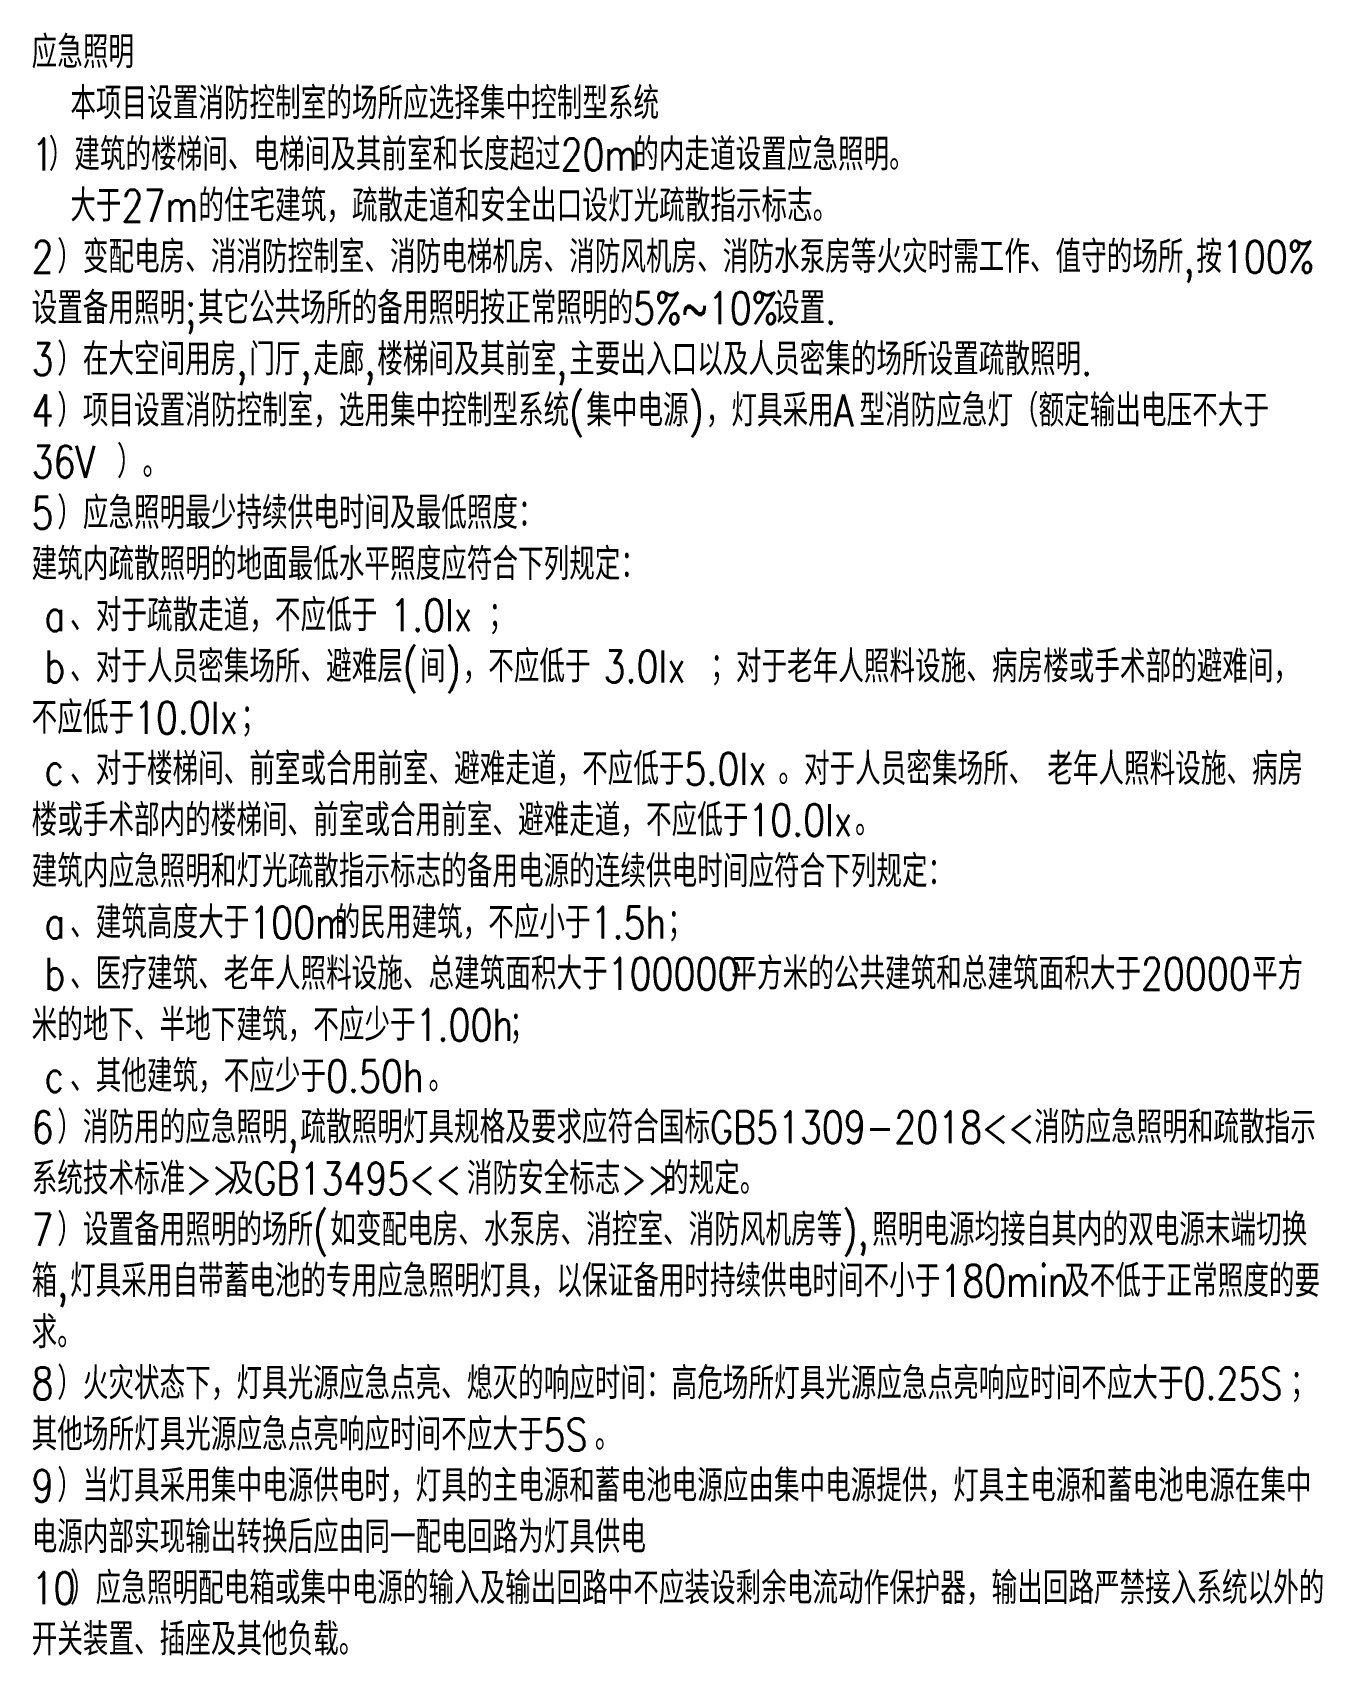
# Model space of a CAD drawing. Extents: x -9422388 to 15610651, y -1992469 to 953794.
# Drawn here: x 1326500 to 1346659, y -563931 to -538572 of the extents above; entities that cross this region are included whole.
import ezdxf

# ---------------------------------------------------------------- set-up
doc = ezdxf.new("R2010")
doc.units = 0
doc.header["$LTSCALE"] = 1000
doc.layers.add('DIM-动力', color=3, linetype='Continuous')
doc.styles.add('说明', font='txt.shx', dxfattribs={"width": 0.8, "height": 3.5, "bigfont": 'hztxt.shx'})

msp = doc.modelspace()

# ---------------------------------------------------------------- texts
at = {"layer": 'DIM-动力', "style": '说明', "width": 0.8}
for s, p in [('应急照明', (1326487.36222, -539128.47847)), ('本项目设置消防控制室的场所应选择集中控制型系统', (1327092.08663, -539928.47847)), ('1', (1326487.36222, -540728.47847)), ('）建筑的楼梯间、电梯间及其前室和长度超过', (1326754.02889, -540728.47847)), ('20m', (1334754.02889, -540728.47847)), ('的内走道设置应急照明。', (1335887.36222, -540728.47847)), ('大于', (1327092.08663, -541528.47847)), ('27m', (1327892.08663, -541528.47847)), ('的住宅建筑，疏散走道和安全出口设灯光疏散指示标志。', (1329092.08663, -541528.47847)), ('2', (1326487.36222, -542328.47847)), ('）变配电房、消消防控制室、消防电梯机房、消防风机房、消防水泵房等火灾时需工作、值守的场所', (1326887.36222, -542328.47847)), ('按', (1344687.36222, -542328.47847)), ('100%', (1345087.36222, -542328.47847)), (',', (1344487.36222, -542328.47847)), ('设置备用照明', (1326487.36222, -543128.47847)), ('其它公共场所的备用照明按正常照明的', (1329087.36222, -543128.47847)), ('5%~10%', (1335887.36222, -543128.47847)), ('设置', (1338087.36222, -543128.47847)), (';', (1328887.36222, -543128.47847)), ('.', (1338887.36222, -543128.47847)), ('3', (1326487.36222, -543928.47847)), ('）在大空间用房', (1326887.36222, -543928.47847)), ('门厅', (1329887.36222, -543928.47847)), ('走廊', (1330887.36222, -543928.47847)), ('楼梯间及其前室', (1331887.36222, -543928.47847)), ('主要出入口以及人员密集的场所设置疏散照明', (1334887.36222, -543928.47847)), (',', (1329687.36222, -543928.47847)), (',', (1330687.36222, -543928.47847)), (',', (1331687.36222, -543928.47847)), (',', (1334687.36222, -543928.47847)), ('.', (1342887.36222, -543928.47847)), ('）项目设置消防控制室，选用集中控制型系统', (1326887.36222, -544728.47847)), ('(', (1334887.36222, -544728.47847)), ('集中电源', (1335154.02889, -544728.47847)), (')', (1336754.02889, -544728.47847)), ('，灯具采用', (1337020.69555, -544728.47847)), ('型消防应急灯（额定输出电压不大于', (1339420.69555, -544728.47847)), ('4', (1326487.36222, -544728.47847)), ('A', (1339020.69555, -544728.47847)), ('）。', (1327820.69555, -545528.47847)), ('36V', (1326487.36222, -545528.47847)), ('5', (1326487.36222, -546328.47847)), ('）应急照明最少持续供电时间及最低照度：', (1326887.36222, -546328.47847)), ('建筑内疏散照明的地面最低水平照度应符合下列规定：', (1326487.36222, -547128.47847)), ('、对于疏散走道，不应低于', (1327088.93702, -547928.47847)), ('1.0lx', (1332090.51183, -547928.47847)), ('；', (1333625.41996, -547928.47847)), ('a', (1326688.93702, -547928.47847)), ('b', (1326688.93702, -548728.47847)), ('、对于人员密集场所、避难层', (1327088.93702, -548728.47847)), ('(', (1332288.93702, -548728.47847)), ('间', (1332555.60369, -548728.47847)), (')', (1332955.60369, -548728.47847)), ('，不应低于', (1333222.27036, -548728.47847)), ('3.0lx', (1335423.84516, -548728.47847)), ('；对于老年人照料设施、病房楼或手术部的避难间，', (1337092.08663, -548728.47847)), ('不应低于', (1326487.36222, -549528.47847)), ('10.0lx', (1328087.36222, -549528.47847)), ('；', (1329754.02889, -549528.47847)), ('、对于楼梯间、前室或合用前室、避难走道，不应低于', (1327088.93702, -550328.47847)), ('。对于人员密集场所、', (1338155.60369, -550328.47847)), ('老年人照料设施、病房', (1342357.17849, -550328.47847)), ('c', (1326688.93702, -550328.47847)), ('5.0lx', (1336688.93702, -550328.47847)), ('楼或手术部内的楼梯间、前室或合用前室、避难走道，不应低于', (1326487.36222, -551128.47847)), ('10.0lx', (1337687.36222, -551128.47847)), ('。', (1339354.02889, -551128.47847)), ('建筑内应急照明和灯光疏散指示标志的备用电源的连续供电时间应符合下列规定：', (1326487.36222, -551928.47847)), ('、建筑高度大于', (1327088.93702, -552728.47847)), ('100m', (1329888.93702, -552728.47847)), ('的民用建筑，不应小于', (1331222.27036, -552728.47847)), ('1.5h', (1335222.27036, -552728.47847)), ('；', (1336422.27036, -552728.47847)), ('a', (1326688.93702, -552728.47847)), ('b', (1326688.93702, -553528.47847)), ('、医疗建筑、老年人照料设施、总建筑面积大于', (1327088.93702, -553528.47847)), ('100000', (1335488.93702, -553528.47847)), ('平方米的公共建筑和总建筑面积大于', (1337422.27036, -553528.47847)), ('20000', (1343822.27036, -553528.47847)), ('平方', (1345555.60369, -553528.47847)), ('米的地下、半地下建筑，不应少于', (1326487.36222, -554328.47847)), ('1.00h', (1332487.36222, -554328.47847)), ('；', (1333954.02889, -554328.47847)), ('、其他建筑，不应少于', (1327088.93702, -555128.47847)), ('c', (1326688.93702, -555128.47847)), ('0.50h', (1331088.93702, -555128.47847)), ('。', (1332688.93702, -555128.47847)), ('）消防用的应急照明', (1326887.36222, -555928.47847)), ('疏散照明灯具规格及要求应符合国标', (1330687.36222, -555928.47847)), ('消防应急照明和疏散指示', (1342154.02889, -555928.47847)), ('6', (1326487.36222, -555928.47847)), ('GB51309-2018<<', (1337087.36222, -555928.47847)), (',', (1330487.36222, -555928.47847)), ('系统技术标准', (1326487.36222, -556728.47847)), ('>>', (1328887.36222, -556728.47847)), ('及', (1329554.02889, -556728.47847)), ('GB13495<<', (1329954.02889, -556728.47847)), ('消防安全标志', (1333287.36222, -556728.47847)), ('>>', (1335687.36222, -556728.47847)), ('的规定。', (1336354.02889, -556728.47847)), ('7', (1326487.36222, -557528.47847)), ('）设置备用照明的场所', (1326887.36222, -557528.47847)), ('(', (1330887.36222, -557528.47847)), ('如变配电房、水泵房、消控室、消防风机房等', (1331154.02889, -557528.47847)), ('),', (1339154.02889, -557528.47847)), ('照明电源均接自其内的双电源末端切换', (1339620.69555, -557528.47847)), ('箱', (1326487.36222, -558328.47847)), ('灯具采用自带蓄电池的专用应急照明灯具，以保证备用时持续供电时间不小于', (1327087.36222, -558328.47847)), ('180min', (1340687.36222, -558328.47847)), ('及不低于正常照度的要', (1342620.69555, -558328.47847)), (',', (1326887.36222, -558328.47847)), ('求。', (1326487.36222, -559128.47847)), ('8', (1326487.36222, -559928.47847)), ('）火灾状态下，灯具光源应急点亮、熄灭的响应时间：高危场所灯具光源应急点亮响应时间不应大于', (1326887.36222, -559928.47847)), ('0.25S', (1344487.36222, -559928.47847)), ('；', (1346154.02889, -559928.47847)), ('其他场所灯具光源应急点亮响应时间不应大于', (1326487.36222, -560728.47847)), ('5S', (1334487.36222, -560728.47847)), ('。', (1335287.36222, -560728.47847)), ('9', (1326487.36222, -561528.47847)), ('）当灯具采用集中电源供电时，灯具的主电源和蓄电池电源应由集中电源提供，灯具主电源和蓄电池电源在集中', (1326887.36222, -561528.47847)), ('电源内部实现输出转换后应由同一配电回路为灯具供电', (1326487.36222, -562328.47847)), ('10', (1326487.36222, -563128.47847)), ('）应急照明配电箱或集中电源的输入及输出回路中不应装设剩余电流动作保护器，输出回路严禁接入系统以外的', (1327087.36222, -563128.47847)), ('开关装置、插座及其他负载。', (1326487.36222, -563928.47847))]:
    msp.add_text(s, height=500, dxfattribs=at).set_placement(p)

doc.saveas('drawing.dxf')
